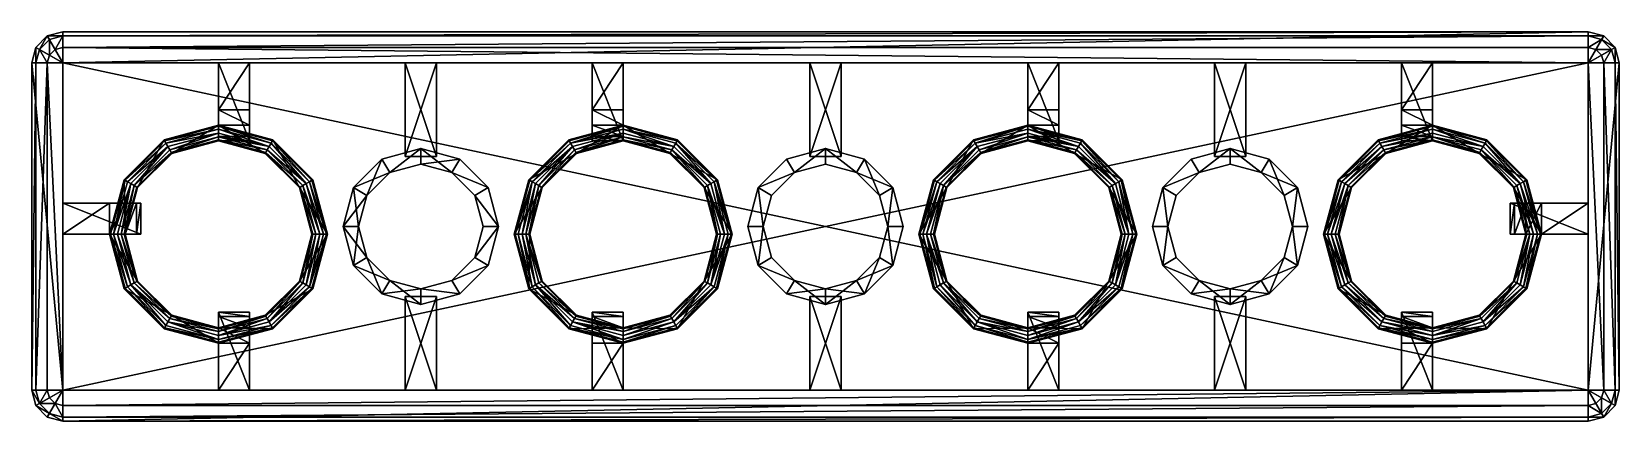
# Model space of a CAD drawing. Header units: metres. Extents: x 0 to 5.1, y 0 to 1.25.
import ezdxf

# ---------------------------------------------------------------- set-up
doc = ezdxf.new("R2010")
doc.units = ezdxf.units.M
doc.layers.add('block05', color=162, linetype='CONTINUOUS')

msp = doc.modelspace()

# ---------------------------------------------------------------- meshes
at = {"layer": 'block05'}
mesh = msp.add_polyface(dxfattribs=at)
corners = [(0.1, 0.6, 1.4), (0.1, 0.7), (0.1, 0.7, 1.4), (0.35, 0.6, 1.4), (0.35, 0.7, 1.4), (0.25, 0.7), (0.1, 0.6), (0.35, 0.7, 0.1), (0.3, 0.7, 0.013397), (0.25, 0.6), (0.3, 0.6, 1.5), (0.296891, 0.775, 1.5), (0.25, 0.6, 1.5), (0.25, 0.6, 1.725), (0.296891, 0.775, 1.725), (0.318542, 0.7625, 1.75), (0.2625, 0.6, 1.746651), (0.307716, 0.76875, 1.746651), (0.275, 0.6, 1.75), (0.2875, 0.6, 1.746651), (0.329367, 0.75625, 1.746651), (0.296651, 0.6, 1.7375), (0.253349, 0.6, 1.7375), (0.299792, 0.773325, 1.7375), (0.3, 0.6, 1.725), (0.337292, 0.751675, 1.7375), (0, 0.1, 1.4), (0, 1.15), (0, 1.15, 1.4), (0.1, 0.1), (0.1, 1.15), (0.1, 1.25), (0.05, 1.236603), (0.013397, 1.2), (0.1, 1.15, 1.4), (0.013397, 0.1, 1.45), (0.013397, 1.15, 1.45), (0.05, 1.15, 1.486603), (0.1, 1.15, 1.5), (0.1, 0.1, 1.5), (0.1, 1.25, 1.4), (0.05, 1.236603, 1.4), (0.013397, 1.2, 1.4), (0.025, 1.193301, 1.45), (0.075, 1.193301, 1.486603), (0.056699, 1.225, 1.45), (0.1, 1.236603, 1.45), (0.1, 1.2, 1.486603), (0.056699, 1.175, 1.486603)]
mesh.append_faces([[corners[k] for k in face] for face in [(0, 1, 2), (3, 2, 4), (5, 1, 6), (7, 4, 2), (7, 2, 1), (7, 1, 5), (7, 5, 8), (8, 5, 9), (10, 11, 12), (11, 13, 12), (13, 11, 14), (15, 16, 17), (16, 15, 18), (15, 19, 18), (19, 20, 21), (14, 22, 13), (17, 16, 23), (16, 22, 23), (22, 14, 23), (24, 21, 25), (26, 27, 28), (27, 29, 30), (30, 31, 32), (30, 32, 33), (27, 30, 33), (29, 34, 30), (35, 36, 37), (37, 38, 39), (36, 26, 28), (32, 40, 41), (32, 41, 42), (33, 42, 28), (33, 28, 27), (32, 42, 33), (40, 32, 31), (36, 43, 37), (44, 45, 46), (44, 46, 47), (43, 41, 45), (46, 45, 41), (37, 43, 48), (43, 45, 48), (45, 44, 48), (44, 38, 48), (37, 48, 38), (43, 36, 42), (42, 36, 28), (41, 43, 42), (46, 41, 40), (44, 47, 38)]])
mesh = msp.add_polyface(dxfattribs=at)
corners = [(1.3, 1.15, 1.4), (1.3, 1.15), (1.3, 0.85), (1.3, 0.85, 1.4), (1.2, 1.15, 1.4), (1.2, 0.85), (1.2, 0.85, 1.4), (1.8, 1.15, 1.4), (1.8, 1.15), (1.9, 1.15), (1.8, 1), (1.9, 0.9, 1.4), (1.8, 0.9, 1.4), (1.8, 0.9, 0.1), (1.8, 0.95, 0.013397), (1.8, 0.913397, 0.05), (1.9, 0.913397, 0.05), (1.9, 0.95, 0.013397), (1.9, 0.9, 0.1), (1.75, 0.859808, 1.5), (1.9, 0.95, 1.5), (1.725, 0.903109, 1.5), (1.596891, 0.775, 1.5), (1.75, 0.859808, 1.725), (1.9, 0.9, 1.725), (1.629367, 0.75625, 1.746651), (1.7375, 0.881458, 1.75), (1.74375, 0.870633, 1.746651), (1.607716, 0.76875, 1.746651), (1.73125, 0.892284, 1.746651), (1.9, 0.925, 1.75), (1.9, 0.9375, 1.746651), (1.9, 0.95, 1.725), (1.726675, 0.900208, 1.7375), (1.725, 0.903109, 1.725), (1.637292, 0.751675, 1.7375), (1.748325, 0.862708, 1.7375), (1.9, 0.9125, 1.746651), (1.599792, 0.773325, 1.7375), (1.9, 0.946651, 1.7375), (1.35, 0.798205), (1.375, 0.841506), (1.25, 0.875), (1.25, 0.825), (1.375, 0.841506, 1.4), (1.25, 0.825, 1.4), (1.25, 0.875, 1.4), (0.1, 1.15), (5, 1.25), (0.1, 1.25), (0.1, 1.15, 1.4), (5, 1.15, 1.4), (0.1, 1.25, 1.4), (0.1, 1.236603, 1.45), (5, 1.236603, 1.45), (0.1, 1.2, 1.486603), (5, 1.15, 1.5), (0.1, 1.15, 1.5), (5, 1.25, 1.4)]
mesh.append_faces([[corners[k] for k in face] for face in [(0, 1, 2), (0, 2, 3), (4, 1, 0), (3, 2, 5), (1, 5, 2), (3, 6, 4), (3, 4, 0), (7, 8, 9), (9, 8, 10), (11, 12, 7), (13, 12, 11), (10, 13, 14), (7, 12, 13), (14, 13, 15), (7, 13, 8), (13, 10, 8), (15, 16, 14), (14, 17, 10), (18, 15, 13), (19, 20, 21), (19, 21, 22), (19, 23, 24), (25, 26, 27), (26, 28, 29), (27, 26, 30), (26, 29, 30), (29, 31, 30), (32, 33, 34), (23, 35, 36), (35, 27, 36), (27, 37, 36), (23, 36, 24), (34, 33, 38), (33, 29, 38), (31, 29, 39), (29, 33, 39), (33, 32, 39), (21, 34, 22), (34, 21, 32), (32, 21, 20), (40, 41, 42), (40, 42, 43), (44, 45, 46), (46, 42, 44), (44, 42, 41), (47, 48, 49), (47, 50, 51), (48, 52, 49), (53, 54, 55), (55, 56, 57), (58, 53, 52)]])
mesh = msp.add_polyface(dxfattribs=at)
corners = [(3.3, 0.9, 0.1), (3.3, 0.9, 1.4), (3.3, 1.15, 1.4), (3.3, 1.15), (3.3, 1), (3.3, 0.95, 0.013397), (3.3, 0.913397, 0.05), (3.2, 1.15, 1.4), (3.2, 1), (3.2, 0.9, 0.1), (3.2, 0.95, 0.013397), (3.2, 0.913397, 0.05), (3.35, 0.859808, 1.5), (3.503109, 0.775, 1.5), (3.375, 0.903109, 1.5), (3.2, 0.95, 1.5), (3.459808, 0.75, 1.5), (3.375, 0.903109, 1.725), (3.2, 0.95, 1.725), (3.503109, 0.775, 1.725), (3.351675, 0.862708, 1.7375), (3.35625, 0.870633, 1.746651), (3.470633, 0.75625, 1.746651), (3.36875, 0.892284, 1.746651), (3.492284, 0.76875, 1.746651), (3.481458, 0.7625, 1.75), (3.373325, 0.900208, 1.7375), (3.2, 0.9375, 1.746651), (3.2, 0.946651, 1.7375), (3.3625, 0.881458, 1.75), (3.2, 0.9125, 1.746651), (3.2, 0.925, 1.75), (3.2, 0.9, 1.725), (3.35, 0.859808, 1.725), (3.500208, 0.773325, 1.7375), (3.462708, 0.751675, 1.7375), (3.459808, 0.75, 1.725), (3.2, 0.903349, 1.7375), (3.2, 0.9, 1.5), (5, 1.15), (5, 1.25), (0.1, 1.15), (5, 1.15, 1.4), (5, 0.1, 1.5), (0.1, 1.15, 1.5), (5, 1.15, 1.5), (5, 1.25, 1.4), (0.1, 1.25, 1.4), (0.1, 1.2, 1.486603), (5, 1.236603, 1.45), (5, 1.2, 1.486603), (0.1, 1.236603, 1.45)]
mesh.append_faces([[corners[k] for k in face] for face in [(0, 1, 2), (0, 2, 3), (0, 3, 4), (0, 4, 5), (0, 5, 6), (7, 3, 2), (3, 8, 4), (1, 7, 2), (9, 1, 0), (10, 6, 5), (5, 4, 8), (6, 11, 0), (12, 13, 14), (12, 14, 15), (16, 13, 12), (13, 17, 14), (14, 17, 18), (14, 18, 15), (17, 13, 19), (20, 21, 22), (23, 24, 25), (22, 21, 25), (24, 23, 26), (23, 27, 26), (27, 28, 26), (27, 23, 29), (23, 25, 29), (25, 21, 29), (21, 30, 29), (29, 30, 31), (32, 20, 33), (17, 26, 18), (26, 28, 18), (24, 26, 34), (26, 17, 34), (34, 17, 19), (33, 20, 35), (20, 22, 35), (33, 35, 36), (21, 20, 37), (38, 33, 12), (12, 33, 36), (12, 36, 16), (39, 40, 41), (41, 42, 39), (43, 44, 45), (40, 46, 47), (48, 49, 50), (48, 50, 45), (49, 51, 46)]])
mesh = msp.add_polyface(dxfattribs=at)
corners = [(4.5, 0.9, 0.1), (4.5, 1.15), (4.5, 1), (4.5, 0.95, 0.013397), (4.5, 0.913397, 0.05), (4.65, 0.859808, 1.5), (4.803109, 0.775, 1.5), (4.675, 0.903109, 1.5), (4.5, 0.95, 1.5), (4.5, 0.9, 1.5), (4.65, 0.859808, 1.725), (4.5, 0.9, 1.725), (4.5, 0.9375, 1.746651), (4.6625, 0.881458, 1.75), (4.5, 0.925, 1.75), (4.5, 0.9125, 1.746651), (4.66875, 0.892284, 1.746651), (4.781458, 0.7625, 1.75), (4.792284, 0.76875, 1.746651), (4.673326, 0.900208, 1.7375), (4.65625, 0.870633, 1.746651), (4.803109, 0.775, 1.725), (4.675, 0.903109, 1.725), (4.5, 0.903349, 1.7375), (4.651675, 0.862708, 1.7375), (4.5, 0.946651, 1.7375), (4.5, 0.95, 1.725), (5.086603, 1.2), (5, 1.15), (5.1, 1.15), (5.05, 1.236603), (5, 1.25), (5.086603, 1.2, 1.4), (5.05, 1.236603, 1.4), (5, 1.25, 1.4), (5.1, 1.15, 1.4), (5, 1.236603, 1.45), (5.043301, 1.225, 1.45), (5, 1.2, 1.486603), (5.05, 1.15, 1.486603), (5.043301, 1.175, 1.486603), (5.075, 1.193301, 1.45), (5.086603, 1.15, 1.45), (5, 1.15, 1.5), (5.025, 1.193301, 1.486603)]
mesh.append_faces([[corners[k] for k in face] for face in [(0, 1, 2), (0, 2, 3), (0, 3, 4), (5, 6, 7), (5, 7, 8), (5, 8, 9), (9, 10, 5), (10, 9, 11), (12, 13, 14), (14, 13, 15), (13, 12, 16), (13, 16, 17), (18, 16, 19), (15, 13, 20), (13, 17, 20), (21, 19, 22), (11, 23, 24), (23, 15, 24), (15, 20, 24), (11, 24, 10), (22, 19, 25), (19, 16, 25), (16, 12, 25), (22, 25, 26), (6, 22, 7), (7, 22, 26), (7, 26, 8), (27, 28, 29), (28, 27, 30), (28, 30, 31), (27, 32, 30), (30, 32, 33), (33, 34, 31), (30, 33, 31), (32, 27, 35), (35, 27, 29), (36, 37, 38), (39, 40, 41), (41, 32, 42), (40, 39, 43), (32, 41, 37), (38, 37, 44), (37, 41, 44), (41, 40, 44), (40, 43, 44), (39, 41, 42), (38, 44, 43), (37, 36, 33), (33, 36, 34), (32, 37, 33), (42, 32, 35)]])
mesh = msp.add_polyface(dxfattribs=at)
corners = [(0.35, 0.6, 0.1), (0.35, 0.6, 1.4), (0.35, 0.7, 1.4), (0.1, 0.6, 1.4), (0.1, 0.6), (0.1, 0.7), (0.3, 0.6, 0.013397), (0.25, 0.6), (0.336603, 0.6, 0.05), (0.1, 0.7, 1.4), (0.25, 0.7), (0.336603, 0.7, 0.05), (0.3, 0.7, 0.013397), (0.35, 0.7, 0.1), (0.340192, 0.45, 1.5), (0.296891, 0.425, 1.5), (0.45, 0.340192, 1.5), (0.25, 0.6, 1.5), (0.3, 0.6, 1.5), (0.25, 0.6, 1.725), (0.296891, 0.425, 1.725), (0.425, 0.296891, 1.5), (0.2875, 0.6, 1.746651), (0.296651, 0.6, 1.7375), (0.337292, 0.448325, 1.7375), (0.2625, 0.6, 1.746651), (0.307716, 0.43125, 1.746651), (0.253349, 0.6, 1.7375), (0.275, 0.6, 1.75), (0.329367, 0.44375, 1.746651), (0.43125, 0.307716, 1.746651), (0.318542, 0.4375, 1.75), (0.44375, 0.329367, 1.746651), (0.4375, 0.318542, 1.75), (0.3, 0.6, 1.725), (0.448325, 0.337292, 1.7375), (0.45, 0.340192, 1.725), (0.299792, 0.426675, 1.7375), (0.426675, 0.299792, 1.7375), (0.340192, 0.45, 1.725), (0, 0.1, 1.4), (0, 0.1), (0, 1.15), (0.1, 0.1), (0.1, 0.1, 1.4), (0.1, 1.15, 1.4), (0.013397, 1.15, 1.45), (0.013397, 0.1, 1.45), (0.05, 1.15, 1.486603), (0.1, 0.1, 1.5), (0.05, 0.1, 1.486603)]
mesh.append_faces([[corners[k] for k in face] for face in [(0, 1, 2), (3, 4, 5), (6, 7, 0), (3, 1, 0), (6, 0, 8), (3, 0, 4), (0, 7, 4), (1, 3, 9), (10, 4, 7), (8, 11, 6), (6, 12, 7), (13, 8, 0), (14, 15, 16), (15, 14, 17), (18, 17, 14), (17, 19, 20), (20, 21, 15), (17, 20, 15), (22, 23, 24), (25, 26, 27), (28, 22, 29), (22, 24, 29), (30, 26, 31), (26, 25, 31), (25, 28, 31), (28, 29, 31), (29, 32, 31), (30, 31, 33), (31, 32, 33), (24, 23, 34), (32, 29, 35), (29, 24, 35), (24, 36, 35), (19, 27, 37), (27, 26, 37), (26, 38, 37), (38, 20, 37), (19, 37, 20), (24, 34, 39), (36, 24, 39), (16, 36, 39), (14, 34, 18), (34, 14, 39), (16, 39, 14), (40, 41, 42), (42, 41, 43), (43, 44, 45), (40, 46, 47), (48, 49, 50), (47, 48, 50)]])
mesh = msp.add_polyface(dxfattribs=at)
corners = [(1.75, 0.340192, 1.5), (1.725, 0.296891, 1.5), (1.9, 0.3, 1.5), (1.9, 0.25, 1.5), (1.596891, 0.425, 1.5), (1.640192, 0.45, 1.5), (1.75, 0.340192, 1.725), (1.640192, 0.45, 1.725), (1.73125, 0.307716, 1.746651), (1.9, 0.2625, 1.746651), (1.726675, 0.299792, 1.7375), (1.74375, 0.329367, 1.746651), (1.9, 0.2875, 1.746651), (1.7375, 0.318542, 1.75), (1.607716, 0.43125, 1.746651), (1.629367, 0.44375, 1.746651), (1.748325, 0.337292, 1.7375), (1.618542, 0.4375, 1.75), (1.637292, 0.448325, 1.7375), (1.596891, 0.425, 1.725), (1.725, 0.296891, 1.725), (1.9, 0.296651, 1.7375), (1.9, 0.253349, 1.7375), (1.9, 0.25, 1.725), (1.599792, 0.426675, 1.7375), (1.9, 0.35, 0.1), (1.8, 0.35, 1.4), (1.8, 0.35, 0.1), (1.9, 0.1, 1.4), (1.8, 0.1), (1.8, 0.1, 1.4), (1.9, 0.25), (1.8, 0.25), (1.8, 0.3, 0.013397), (1.8, 0.336603, 0.05), (1.9, 0.3, 0.013397), (1.9, 0.336603, 0.05), (5, 0, 1.4), (0.1, 0), (0.1, 0, 1.4), (0.1, 0.1), (5, 0.1), (0.1, 0.1, 1.4), (5, 0.1, 1.5), (0.1, 0.1, 1.5), (0.1, 1.15, 1.5), (5, 0.05, 1.486603), (0.1, 0.013397, 1.45), (0.1, 0.05, 1.486603), (5, 0.013397, 1.45)]
mesh.append_faces([[corners[k] for k in face] for face in [(0, 1, 2), (2, 1, 3), (1, 0, 4), (4, 0, 5), (2, 6, 0), (0, 6, 7), (0, 7, 5), (8, 9, 10), (11, 12, 13), (9, 8, 13), (8, 10, 14), (11, 15, 16), (15, 11, 17), (11, 13, 17), (13, 8, 17), (8, 14, 17), (16, 15, 18), (6, 16, 7), (16, 18, 7), (19, 10, 20), (11, 16, 21), (16, 6, 21), (20, 10, 22), (10, 9, 22), (20, 22, 23), (14, 10, 24), (10, 19, 24), (1, 4, 19), (1, 19, 20), (3, 20, 23), (1, 20, 3), (25, 26, 27), (28, 29, 30), (28, 30, 26), (29, 31, 32), (27, 26, 30), (27, 30, 29), (27, 29, 32), (27, 32, 33), (27, 33, 34), (35, 34, 33), (33, 32, 31), (34, 36, 27), (37, 38, 39), (40, 38, 41), (41, 42, 40), (43, 44, 45), (46, 47, 48), (48, 44, 43), (47, 49, 39)]])
mesh = msp.add_polyface(dxfattribs=at)
corners = [(1.640192, 0.75, 1.5), (1.55, 0.6, 1.5), (1.6, 0.6, 1.5), (1.596891, 0.775, 1.5), (1.75, 0.859808, 1.5), (1.6, 0.6, 1.725), (1.640192, 0.75, 1.725), (1.75, 0.859808, 1.725), (1.607716, 0.76875, 1.746651), (1.5625, 0.6, 1.746651), (1.553349, 0.6, 1.7375), (1.575, 0.6, 1.75), (1.7375, 0.881458, 1.75), (1.618542, 0.7625, 1.75), (1.5875, 0.6, 1.746651), (1.629367, 0.75625, 1.746651), (1.637292, 0.751675, 1.7375), (1.74375, 0.870633, 1.746651), (1.596891, 0.775, 1.725), (1.55, 0.6, 1.725), (1.596651, 0.6, 1.7375), (1.73125, 0.892284, 1.746651), (1.599792, 0.773325, 1.7375), (1.725, 0.903109, 1.725), (1.423205, 0.725), (1.45, 0.625), (1.5, 0.625), (1.466506, 0.75), (1.35, 0.798205), (1.375, 0.841506), (1.45, 0.625, 1.4), (1.5, 0.625, 1.4), (1.423205, 0.525, 1.4), (1.25, 0.825, 1.4), (1.375, 0.841506, 1.4), (1.35, 0.798205, 1.4), (1.466506, 0.75, 1.4), (1.423205, 0.725, 1.4), (1.25, 0.825), (5, 1.15, 1.4), (0.1, 1.15, 1.4), (0.1, 0.1, 1.4)]
mesh.append_faces([[corners[k] for k in face] for face in [(0, 1, 2), (1, 0, 3), (4, 3, 0), (2, 5, 6), (0, 7, 4), (7, 0, 6), (2, 6, 0), (8, 9, 10), (9, 8, 11), (8, 12, 13), (14, 11, 13), (11, 8, 13), (14, 13, 15), (13, 12, 15), (16, 15, 17), (16, 7, 6), (18, 10, 19), (16, 6, 5), (14, 15, 20), (15, 16, 20), (16, 5, 20), (21, 8, 22), (8, 10, 22), (10, 18, 22), (23, 22, 18), (3, 23, 18), (3, 18, 19), (3, 19, 1), (24, 25, 26), (24, 26, 27), (28, 27, 29), (24, 27, 28), (30, 31, 32), (33, 34, 35), (35, 34, 36), (35, 36, 37), (36, 31, 37), (31, 30, 37), (36, 27, 31), (31, 27, 26), (27, 36, 29), (34, 29, 36), (32, 25, 30), (30, 25, 24), (37, 28, 35), (35, 28, 38), (35, 38, 33), (28, 37, 24), (30, 24, 37), (39, 40, 41)]])
mesh = msp.add_polyface(dxfattribs=at)
corners = [(3.8, 0.4, 1.4), (3.8, 0.4), (3.9, 0.4), (3.9, 0.4, 1.4), (3.65, 0.625), (3.6, 0.625), (3.633494, 0.5), (3.75, 0.451795), (3.725, 0.408494), (3.85, 0.425), (3.85, 0.375), (3.676795, 0.525), (3.75, 0.451795, 1.4), (3.85, 0.375, 1.4), (3.725, 0.408494, 1.4), (3.633494, 0.5, 1.4), (3.65, 0.625, 1.4), (3.6, 0.625, 1.4), (3.676795, 0.525, 1.4), (3.85, 0.425, 1.4), (3.459808, 0.75, 1.5), (3.5, 0.6, 1.5), (3.55, 0.6, 1.5), (3.375, 0.296891, 1.5), (3.503109, 0.425, 1.5), (3.459808, 0.45, 1.5), (3.503109, 0.425, 1.725), (3.55, 0.6, 1.725), (3.492284, 0.43125, 1.746651), (3.3625, 0.318542, 1.75), (3.481458, 0.4375, 1.75), (3.470633, 0.44375, 1.746651), (3.5125, 0.6, 1.746651), (3.525, 0.6, 1.75), (3.546651, 0.6, 1.7375), (3.500208, 0.426675, 1.7375), (3.5375, 0.6, 1.746651), (3.503349, 0.6, 1.7375), (3.5, 0.6, 1.725), (3.462708, 0.448325, 1.7375), (3.35625, 0.329367, 1.746651), (3.351675, 0.337292, 1.7375), (3.459808, 0.45, 1.725), (3.35, 0.340192, 1.725), (5, 1.15, 1.4), (0.1, 0.1, 1.4), (5, 0.1, 1.4)]
mesh.append_faces([[corners[k] for k in face] for face in [(0, 1, 2), (0, 2, 3), (4, 5, 6), (7, 8, 9), (9, 8, 10), (8, 7, 6), (6, 7, 11), (4, 6, 11), (12, 13, 14), (12, 14, 15), (16, 15, 17), (15, 16, 18), (12, 15, 18), (19, 13, 12), (14, 8, 15), (15, 8, 6), (5, 17, 6), (15, 6, 17), (8, 14, 10), (16, 4, 11), (18, 7, 12), (12, 7, 9), (12, 9, 19), (7, 18, 11), (16, 11, 18), (20, 21, 22), (23, 24, 25), (24, 22, 25), (22, 21, 25), (26, 27, 22), (26, 22, 24), (28, 29, 30), (29, 31, 30), (30, 31, 32), (30, 32, 33), (34, 35, 36), (35, 28, 36), (28, 30, 36), (30, 33, 36), (32, 31, 37), (35, 34, 27), (26, 35, 27), (38, 37, 39), (37, 31, 39), (31, 40, 39), (41, 42, 39), (38, 39, 42), (21, 38, 42), (43, 25, 42), (21, 42, 25), (44, 45, 46)]])
mesh = msp.add_polyface(dxfattribs=at)
corners = [(0.6, 1), (0.6, 0.9, 0.1), (0.6, 0.95, 0.013397), (0.6, 1.15, 1.4), (0.6, 0.9, 1.4), (0.6, 0.913397, 0.05), (0.6, 1.15), (0.35, 0.6, 0.1), (0.35, 0.7, 1.4), (0.35, 0.7, 0.1), (0.3, 0.7, 0.013397), (0.336603, 0.7, 0.05), (0.3, 0.6, 0.013397), (0.336603, 0.6, 0.05), (0.6, 0.9, 1.5), (0.6, 0.95, 1.5), (0.45, 0.859808, 1.5), (0.425, 0.903109, 1.5), (0.340192, 0.75, 1.5), (0.296891, 0.775, 1.5), (0.3, 0.6, 1.5), (0.425, 0.903109, 1.725), (0.296891, 0.775, 1.725), (0.6, 0.95, 1.725), (0.6, 0.9125, 1.746651), (0.6, 0.903349, 1.7375), (0.448325, 0.862708, 1.7375), (0.6, 0.925, 1.75), (0.43125, 0.892284, 1.746651), (0.6, 0.9375, 1.746651), (0.426675, 0.900208, 1.7375), (0.318542, 0.7625, 1.75), (0.329367, 0.75625, 1.746651), (0.2875, 0.6, 1.746651), (0.44375, 0.870633, 1.746651), (0.4375, 0.881458, 1.75), (0.307716, 0.76875, 1.746651), (0.45, 0.859808, 1.725), (0.6, 0.9, 1.725), (0.299792, 0.773325, 1.7375), (0.6, 0.946651, 1.7375), (0.296651, 0.6, 1.7375), (0.337292, 0.751675, 1.7375), (0.340192, 0.75, 1.725), (0.3, 0.6, 1.725)]
mesh.append_faces([[corners[k] for k in face] for face in [(0, 1, 2), (3, 4, 1), (2, 1, 5), (3, 1, 6), (1, 0, 6), (7, 8, 9), (9, 10, 11), (12, 11, 10), (11, 13, 9), (14, 15, 16), (16, 15, 17), (18, 19, 20), (19, 18, 17), (16, 17, 18), (15, 21, 17), (17, 21, 22), (17, 22, 19), (21, 15, 23), (24, 25, 26), (27, 28, 29), (28, 30, 29), (31, 32, 33), (27, 24, 34), (24, 26, 34), (26, 32, 34), (28, 27, 35), (27, 34, 35), (34, 32, 35), (32, 31, 35), (28, 35, 36), (35, 31, 36), (37, 26, 38), (26, 25, 38), (23, 30, 21), (21, 30, 39), (30, 28, 39), (28, 36, 39), (21, 39, 22), (29, 30, 40), (30, 23, 40), (41, 32, 42), (32, 26, 42), (26, 37, 42), (42, 37, 43), (44, 42, 43), (20, 44, 43), (18, 37, 16), (16, 37, 38), (16, 38, 14), (37, 18, 43), (20, 43, 18)]])
mesh = msp.add_polyface(dxfattribs=at)
corners = [(0.7, 0.9, 0.1), (0.7, 0.9, 1.4), (0.7, 1.15, 1.4), (0.7, 1.15), (0.7, 1), (0.7, 0.95, 0.013397), (0.7, 0.913397, 0.05), (0.6, 1.15, 1.4), (0.6, 1.15), (0.6, 1), (0.6, 0.9, 1.4), (0.6, 0.9, 0.1), (0.6, 0.913397, 0.05), (0.6, 0.95, 0.013397), (0.6, 0.95, 1.5), (0.6, 0.9, 1.5), (0.75, 0.859808, 1.5), (0.775, 0.903109, 1.5), (0.859808, 0.75, 1.5), (0.903109, 0.775, 1.5), (0.775, 0.903109, 1.725), (0.6, 0.95, 1.725), (0.75625, 0.870633, 1.746651), (0.6, 0.903349, 1.7375), (0.6, 0.9125, 1.746651), (0.76875, 0.892284, 1.746651), (0.881458, 0.7625, 1.75), (0.7625, 0.881458, 1.75), (0.6, 0.925, 1.75), (0.6, 0.9375, 1.746651), (0.75, 0.859808, 1.725), (0.862708, 0.751675, 1.7375), (0.859808, 0.75, 1.725), (0.773325, 0.900208, 1.7375), (0.892284, 0.76875, 1.746651), (0.900208, 0.773325, 1.7375), (0.870633, 0.75625, 1.746651), (0.6, 0.946651, 1.7375), (0.6, 0.9, 1.725), (0.751675, 0.862708, 1.7375)]
mesh.append_faces([[corners[k] for k in face] for face in [(0, 1, 2), (0, 2, 3), (0, 3, 4), (0, 4, 5), (0, 5, 6), (7, 8, 3), (7, 3, 2), (3, 8, 9), (3, 9, 4), (1, 10, 7), (1, 7, 2), (11, 10, 1), (11, 1, 0), (12, 6, 13), (13, 6, 5), (5, 4, 9), (13, 5, 9), (6, 12, 0), (0, 12, 11), (14, 15, 16), (14, 16, 17), (18, 17, 16), (19, 20, 17), (17, 20, 21), (17, 21, 14), (22, 23, 24), (25, 26, 27), (26, 22, 27), (22, 24, 27), (24, 28, 27), (25, 27, 29), (27, 28, 29), (30, 31, 32), (25, 33, 34), (35, 33, 20), (22, 26, 36), (20, 33, 37), (33, 25, 37), (25, 29, 37), (20, 37, 21), (38, 23, 39), (23, 22, 39), (22, 36, 39), (36, 31, 39), (31, 30, 39), (38, 39, 30), (15, 30, 16), (16, 30, 32), (16, 32, 18), (30, 15, 38)]])
mesh = msp.add_polyface(dxfattribs=at)
corners = [(1.2, 1.15, 1.4), (1.2, 1.15), (1.3, 1.15), (1.2, 0.85, 1.4), (1.2, 0.85), (1.3, 0.85, 1.4), (1.15, 0.798205), (1.125, 0.841506), (1.076795, 0.725), (1.033494, 0.75), (1, 0.625), (1.05, 0.625), (1.25, 0.875), (1.25, 0.825), (1.15, 0.798205, 1.4), (1.076795, 0.725, 1.4), (1.033494, 0.75, 1.4), (1.125, 0.841506, 1.4), (1.25, 0.875, 1.4), (1.25, 0.825, 1.4), (1.05, 0.625, 1.4), (1, 0.625, 1.4), (0.859808, 0.75, 1.5), (0.95, 0.6, 1.5), (0.903109, 0.775, 1.5), (0.775, 0.903109, 1.5), (0.95, 0.6, 1.725), (0.903109, 0.775, 1.725), (0.775, 0.903109, 1.725), (0.900208, 0.773325, 1.7375), (0.946651, 0.6, 1.7375), (0.881458, 0.7625, 1.75), (0.76875, 0.892284, 1.746651), (0.892284, 0.76875, 1.746651), (0.773325, 0.900208, 1.7375), (0.9375, 0.6, 1.746651), (0.925, 0.6, 1.75), (0.859808, 0.75, 1.725), (0.862708, 0.751675, 1.7375), (0.903349, 0.6, 1.7375), (0.9125, 0.6, 1.746651), (0.870633, 0.75625, 1.746651), (0.9, 0.6, 1.725), (0.9, 0.6, 1.5)]
mesh.append_faces([[corners[k] for k in face] for face in [(0, 1, 2), (3, 4, 1), (3, 1, 0), (5, 4, 3), (2, 1, 4), (6, 7, 8), (8, 7, 9), (8, 9, 10), (8, 10, 11), (7, 6, 12), (12, 6, 13), (14, 15, 16), (14, 16, 17), (14, 17, 18), (14, 18, 19), (16, 15, 20), (16, 20, 21), (16, 9, 17), (17, 9, 7), (12, 18, 7), (17, 7, 18), (9, 16, 10), (21, 10, 16), (19, 6, 14), (14, 6, 8), (15, 11, 20), (11, 15, 8), (14, 8, 15), (6, 19, 13), (22, 23, 24), (22, 24, 25), (23, 26, 27), (28, 24, 27), (23, 27, 24), (29, 27, 30), (31, 32, 33), (34, 29, 33), (29, 30, 33), (30, 27, 26), (31, 33, 35), (33, 30, 35), (31, 35, 36), (37, 38, 39), (38, 40, 39), (31, 36, 41), (36, 40, 41), (40, 38, 41), (27, 29, 28), (37, 39, 42), (22, 42, 43), (42, 22, 37)]])
mesh = msp.add_polyface(dxfattribs=at)
corners = [(1.9, 0.9, 0.1), (1.9, 0.9, 1.4), (1.9, 1.15, 1.4), (1.9, 1.15), (1.9, 1), (1.9, 0.95, 0.013397), (1.9, 0.913397, 0.05), (1.8, 1.15, 1.4), (1.8, 1), (1.8, 0.9, 0.1), (1.8, 0.95, 0.013397), (1.8, 0.913397, 0.05), (2.05, 0.859808, 1.5), (2.203109, 0.775, 1.5), (2.075, 0.903109, 1.5), (1.9, 0.95, 1.5), (1.75, 0.859808, 1.5), (1.9, 0.9, 1.5), (2.159808, 0.75, 1.5), (2.05, 0.859808, 1.725), (2.159808, 0.75, 1.725), (1.9, 0.9, 1.725), (1.9, 0.9125, 1.746651), (1.74375, 0.870633, 1.746651), (1.9, 0.925, 1.75), (2.05625, 0.870633, 1.746651), (1.9, 0.903349, 1.7375), (2.051675, 0.862708, 1.7375), (2.06875, 0.892284, 1.746651), (1.9, 0.9375, 1.746651), (2.073325, 0.900208, 1.7375), (2.0625, 0.881458, 1.75), (2.170633, 0.75625, 1.746651), (2.181458, 0.7625, 1.75), (2.192284, 0.76875, 1.746651), (2.203109, 0.775, 1.725), (2.075, 0.903109, 1.725), (2.162708, 0.751675, 1.7375), (1.748325, 0.862708, 1.7375), (1.9, 0.946651, 1.7375), (1.9, 0.95, 1.725), (2.200208, 0.773325, 1.7375)]
mesh.append_faces([[corners[k] for k in face] for face in [(0, 1, 2), (0, 2, 3), (0, 3, 4), (0, 4, 5), (0, 5, 6), (7, 3, 2), (3, 8, 4), (1, 7, 2), (9, 1, 0), (10, 6, 5), (5, 4, 8), (6, 11, 0), (12, 13, 14), (12, 14, 15), (15, 16, 17), (12, 15, 17), (18, 13, 12), (17, 19, 12), (12, 19, 20), (12, 20, 18), (19, 17, 21), (16, 21, 17), (22, 23, 24), (22, 25, 26), (25, 27, 26), (28, 29, 30), (25, 22, 31), (22, 24, 31), (24, 29, 31), (29, 28, 31), (32, 25, 33), (25, 31, 33), (31, 28, 33), (28, 34, 33), (21, 26, 19), (26, 27, 19), (35, 30, 36), (27, 25, 37), (25, 32, 37), (22, 26, 38), (26, 21, 38), (19, 27, 20), (27, 37, 20), (36, 30, 39), (30, 29, 39), (36, 39, 40), (28, 30, 41), (13, 36, 14), (14, 36, 40), (14, 40, 15)]])
mesh = msp.add_polyface(dxfattribs=at)
corners = [(2.5, 1.15, 1.4), (2.5, 1.15), (2.6, 1.15), (2.5, 0.85, 1.4), (2.5, 0.85), (2.6, 0.85, 1.4), (2.45, 0.798205), (2.55, 0.875), (2.425, 0.841506), (2.333494, 0.75), (2.35, 0.625), (2.3, 0.625), (2.376795, 0.725), (2.55, 0.825), (2.35, 0.625, 1.4), (2.3, 0.625, 1.4), (2.333494, 0.75, 1.4), (2.45, 0.798205, 1.4), (2.425, 0.841506, 1.4), (2.55, 0.875, 1.4), (2.55, 0.825, 1.4), (2.376795, 0.725, 1.4), (2.159808, 0.75, 1.5), (2.2, 0.6, 1.5), (2.25, 0.6, 1.5), (2.203109, 0.775, 1.5), (2.2, 0.6, 1.725), (2.159808, 0.75, 1.725), (2.203349, 0.6, 1.7375), (2.170633, 0.75625, 1.746651), (2.2125, 0.6, 1.746651), (2.162708, 0.751675, 1.7375), (2.2375, 0.6, 1.746651), (2.192284, 0.76875, 1.746651), (2.246651, 0.6, 1.7375), (2.225, 0.6, 1.75), (2.181458, 0.7625, 1.75), (2.25, 0.6, 1.725), (2.200208, 0.773325, 1.7375), (2.06875, 0.892284, 1.746651), (2.073325, 0.900208, 1.7375), (2.203109, 0.775, 1.725), (2.075, 0.903109, 1.725)]
mesh.append_faces([[corners[k] for k in face] for face in [(0, 1, 2), (3, 4, 1), (3, 1, 0), (5, 4, 3), (2, 1, 4), (5, 3, 0), (6, 7, 8), (6, 8, 9), (10, 9, 11), (9, 10, 12), (6, 9, 12), (7, 6, 13), (14, 15, 16), (17, 16, 18), (17, 18, 19), (17, 19, 20), (16, 17, 21), (14, 16, 21), (16, 9, 18), (18, 9, 8), (7, 19, 8), (18, 8, 19), (9, 16, 11), (15, 11, 16), (20, 6, 17), (17, 6, 12), (21, 10, 14), (10, 21, 12), (17, 12, 21), (6, 20, 13), (22, 23, 24), (22, 24, 25), (22, 26, 23), (26, 22, 27), (28, 29, 30), (29, 28, 31), (32, 33, 34), (30, 29, 35), (29, 36, 35), (36, 33, 35), (33, 32, 35), (31, 28, 27), (28, 26, 27), (37, 34, 38), (34, 33, 38), (33, 39, 38), (40, 41, 38), (37, 38, 41), (24, 37, 41), (42, 25, 41), (24, 41, 25)]])
mesh = msp.add_polyface(dxfattribs=at)
corners = [(2.6, 1.15, 1.4), (2.6, 1.15), (2.6, 0.85), (2.6, 0.85, 1.4), (2.5, 1.15, 1.4), (2.5, 0.85), (2.65, 0.798205), (2.766506, 0.75), (2.675, 0.841506), (2.55, 0.875), (2.75, 0.625), (2.8, 0.625), (2.55, 0.825), (2.723205, 0.725), (2.766506, 0.75, 1.4), (2.8, 0.625, 1.4), (2.75, 0.625, 1.4), (2.65, 0.798205, 1.4), (2.675, 0.841506, 1.4), (2.723205, 0.725, 1.4), (2.55, 0.875, 1.4), (2.55, 0.825, 1.4), (2.940192, 0.75, 1.5), (2.896891, 0.775, 1.5), (2.85, 0.6, 1.5), (2.9, 0.6, 1.5), (3.025, 0.903109, 1.725), (2.896891, 0.775, 1.725), (2.85, 0.6, 1.725), (2.907717, 0.76875, 1.746651), (2.853349, 0.6, 1.7375), (2.899792, 0.773325, 1.7375), (2.8875, 0.6, 1.746651), (2.929367, 0.75625, 1.746651), (2.896651, 0.6, 1.7375), (2.918542, 0.7625, 1.75), (2.875, 0.6, 1.75), (2.8625, 0.6, 1.746651), (2.9, 0.6, 1.725), (2.937292, 0.751675, 1.7375), (2.940192, 0.75, 1.725)]
mesh.append_faces([[corners[k] for k in face] for face in [(0, 1, 2), (0, 2, 3), (4, 1, 0), (3, 2, 5), (1, 5, 2), (3, 4, 0), (6, 7, 8), (6, 8, 9), (10, 11, 7), (6, 9, 12), (7, 6, 13), (10, 7, 13), (14, 15, 16), (17, 18, 19), (19, 18, 14), (19, 14, 16), (18, 17, 20), (20, 17, 21), (20, 9, 18), (18, 9, 8), (14, 7, 15), (15, 7, 11), (7, 14, 8), (18, 8, 14), (16, 10, 13), (19, 6, 17), (17, 6, 12), (17, 12, 21), (6, 19, 13), (16, 13, 19), (22, 23, 24), (22, 24, 25), (23, 26, 27), (24, 27, 28), (23, 27, 24), (29, 30, 31), (32, 33, 34), (35, 33, 36), (33, 32, 36), (30, 29, 37), (29, 35, 37), (35, 36, 37), (27, 31, 28), (31, 30, 28), (31, 27, 26), (38, 34, 39), (34, 33, 39), (38, 39, 40), (25, 38, 40), (25, 40, 22)]])
mesh = msp.add_polyface(dxfattribs=at)
corners = [(3.2, 1.15, 1.4), (3.2, 1.15), (3.3, 1.15), (3.2, 1), (3.3, 0.9, 1.4), (3.2, 0.9, 1.4), (3.2, 0.9, 0.1), (3.2, 0.95, 0.013397), (3.2, 0.913397, 0.05), (3.3, 0.913397, 0.05), (3.3, 0.95, 0.013397), (3.3, 0.9, 0.1), (3.05, 0.859808, 1.5), (3.025, 0.903109, 1.5), (2.940192, 0.75, 1.5), (2.896891, 0.775, 1.5), (3.2, 0.95, 1.5), (3.2, 0.9, 1.5), (3.35, 0.859808, 1.5), (3.025, 0.903109, 1.725), (3.2, 0.95, 1.725), (2.929367, 0.75625, 1.746651), (3.04375, 0.870633, 1.746651), (3.048325, 0.862708, 1.7375), (3.2, 0.9125, 1.746651), (3.2, 0.9375, 1.746651), (3.3625, 0.881458, 1.75), (3.2, 0.925, 1.75), (3.0375, 0.881458, 1.75), (3.2, 0.946651, 1.7375), (3.03125, 0.892284, 1.746651), (2.907717, 0.76875, 1.746651), (2.918542, 0.7625, 1.75), (2.899792, 0.773325, 1.7375), (2.940192, 0.75, 1.725), (3.05, 0.859808, 1.725), (3.026675, 0.900208, 1.7375), (3.2, 0.903349, 1.7375), (3.35625, 0.870633, 1.746651), (3.351675, 0.862708, 1.7375), (3.2, 0.9, 1.725), (2.937292, 0.751675, 1.7375), (3.35, 0.859808, 1.725)]
mesh.append_faces([[corners[k] for k in face] for face in [(0, 1, 2), (2, 1, 3), (4, 5, 0), (6, 5, 4), (3, 6, 7), (0, 5, 6), (7, 6, 8), (0, 6, 1), (6, 3, 1), (8, 9, 7), (7, 10, 3), (11, 8, 6), (12, 13, 14), (14, 13, 15), (13, 12, 16), (16, 12, 17), (18, 16, 17), (15, 13, 19), (19, 13, 16), (19, 16, 20), (21, 22, 23), (23, 22, 24), (25, 26, 27), (24, 22, 27), (27, 22, 28), (22, 21, 28), (29, 25, 30), (25, 27, 30), (27, 28, 30), (28, 31, 30), (31, 28, 32), (28, 21, 32), (30, 31, 33), (34, 23, 35), (20, 29, 36), (29, 30, 36), (30, 33, 36), (33, 19, 36), (20, 36, 19), (35, 23, 37), (23, 24, 37), (24, 38, 37), (39, 40, 37), (35, 37, 40), (21, 23, 41), (23, 34, 41), (14, 35, 12), (12, 35, 40), (42, 17, 40), (12, 40, 17), (35, 14, 34)]])
mesh = msp.add_polyface(dxfattribs=at)
corners = [(3.8, 1.15, 1.4), (3.8, 1.15), (3.9, 1.15), (3.9, 1.15, 1.4), (3.8, 0.85, 1.4), (3.8, 0.85), (3.9, 0.85, 1.4), (3.9, 0.85), (3.75, 0.798205), (3.85, 0.875), (3.725, 0.841506), (3.633494, 0.75), (3.65, 0.625), (3.6, 0.625), (3.676795, 0.725), (3.85, 0.825), (3.65, 0.625, 1.4), (3.6, 0.625, 1.4), (3.633494, 0.75, 1.4), (3.75, 0.798205, 1.4), (3.725, 0.841506, 1.4), (3.85, 0.875, 1.4), (3.85, 0.825, 1.4), (3.676795, 0.725, 1.4), (3.459808, 0.75, 1.5), (3.55, 0.6, 1.5), (3.503109, 0.775, 1.5), (3.55, 0.6, 1.725), (3.503109, 0.775, 1.725), (3.492284, 0.76875, 1.746651), (3.525, 0.6, 1.75), (3.481458, 0.7625, 1.75), (3.470633, 0.75625, 1.746651), (3.5375, 0.6, 1.746651), (3.5125, 0.6, 1.746651), (3.459808, 0.75, 1.725), (3.503349, 0.6, 1.7375), (3.5, 0.6, 1.725), (3.546651, 0.6, 1.7375), (3.500208, 0.773325, 1.7375), (3.462708, 0.751675, 1.7375), (3.5, 0.6, 1.5)]
mesh.append_faces([[corners[k] for k in face] for face in [(0, 1, 2), (0, 2, 3), (4, 5, 1), (4, 1, 0), (6, 7, 5), (6, 5, 4), (2, 1, 5), (2, 5, 7), (6, 4, 0), (6, 0, 3), (8, 9, 10), (8, 10, 11), (12, 11, 13), (11, 12, 14), (8, 11, 14), (9, 8, 15), (16, 17, 18), (19, 18, 20), (19, 20, 21), (19, 21, 22), (18, 19, 23), (16, 18, 23), (17, 13, 18), (18, 13, 11), (20, 10, 21), (21, 10, 9), (10, 20, 11), (18, 11, 20), (22, 8, 19), (19, 8, 14), (23, 12, 16), (12, 23, 14), (19, 14, 23), (8, 22, 15), (24, 25, 26), (25, 27, 28), (25, 28, 26), (29, 30, 31), (30, 32, 31), (30, 29, 33), (32, 30, 34), (35, 36, 37), (27, 38, 39), (38, 33, 39), (33, 29, 39), (27, 39, 28), (32, 34, 40), (34, 36, 40), (36, 35, 40), (24, 37, 41), (37, 24, 35)]])
mesh = msp.add_polyface(dxfattribs=at)
corners = [(3.9, 1.15, 1.4), (3.9, 1.15), (3.9, 0.85), (3.9, 0.85, 1.4), (3.95, 0.798205), (4.066506, 0.75), (3.975, 0.841506), (3.85, 0.875), (4.05, 0.625), (4.1, 0.625), (3.85, 0.825), (4.023205, 0.725), (4.066506, 0.75, 1.4), (4.1, 0.625, 1.4), (4.05, 0.625, 1.4), (3.95, 0.798205, 1.4), (3.975, 0.841506, 1.4), (4.023205, 0.725, 1.4), (3.85, 0.875, 1.4), (3.85, 0.825, 1.4), (4.15, 0.6, 1.5), (4.2, 0.6, 1.5), (4.240192, 0.75, 1.5), (4.196891, 0.775, 1.5), (4.35, 0.859808, 1.5), (4.2, 0.6, 1.725), (4.240192, 0.75, 1.725), (4.175, 0.6, 1.75), (4.1625, 0.6, 1.746651), (4.218542, 0.7625, 1.75), (4.196651, 0.6, 1.7375), (4.1875, 0.6, 1.746651), (4.229367, 0.75625, 1.746651), (4.207716, 0.76875, 1.746651), (4.3375, 0.881458, 1.75), (4.34375, 0.870633, 1.746651), (4.33125, 0.892284, 1.746651), (4.199792, 0.773325, 1.7375), (4.326674, 0.900208, 1.7375), (4.196891, 0.775, 1.725), (4.237292, 0.751675, 1.7375), (4.153349, 0.6, 1.7375), (4.15, 0.6, 1.725), (4.325, 0.903109, 1.725)]
mesh.append_faces([[corners[k] for k in face] for face in [(0, 1, 2), (0, 2, 3), (4, 5, 6), (4, 6, 7), (8, 9, 5), (4, 7, 10), (5, 4, 11), (8, 5, 11), (12, 13, 14), (15, 16, 17), (17, 16, 12), (17, 12, 14), (16, 15, 18), (18, 15, 19), (16, 6, 12), (12, 6, 5), (12, 5, 9), (12, 9, 13), (6, 16, 7), (18, 7, 16), (14, 8, 11), (17, 4, 15), (15, 4, 10), (15, 10, 19), (4, 17, 11), (14, 11, 17), (20, 21, 22), (20, 22, 23), (24, 23, 22), (21, 25, 26), (21, 26, 22), (27, 28, 29), (30, 31, 32), (31, 27, 32), (27, 29, 32), (29, 28, 33), (29, 33, 34), (32, 29, 35), (36, 33, 37), (30, 26, 25), (38, 37, 39), (26, 30, 40), (30, 32, 40), (39, 37, 41), (37, 33, 41), (33, 28, 41), (39, 41, 42), (23, 43, 39), (20, 39, 42), (23, 39, 20)]])
mesh = msp.add_polyface(dxfattribs=at)
corners = [(4.5, 0.9, 0.1), (4.5, 0.9, 1.4), (4.5, 1.15, 1.4), (4.5, 1.15), (4.4, 1.15, 1.4), (4.4, 1.15), (4.4, 1), (4.5, 1), (4.4, 0.9, 1.4), (4.4, 0.9, 0.1), (4.4, 0.95, 0.013397), (4.4, 0.913397, 0.05), (4.5, 0.913397, 0.05), (4.5, 0.95, 0.013397), (4.35, 0.859808, 1.5), (4.5, 0.95, 1.5), (4.325, 0.903109, 1.5), (4.196891, 0.775, 1.5), (4.5, 0.9, 1.5), (4.240192, 0.75, 1.5), (4.35, 0.859808, 1.725), (4.5, 0.9, 1.725), (4.240192, 0.75, 1.725), (4.207716, 0.76875, 1.746651), (4.33125, 0.892284, 1.746651), (4.3375, 0.881458, 1.75), (4.218542, 0.7625, 1.75), (4.34375, 0.870633, 1.746651), (4.199792, 0.773325, 1.7375), (4.326674, 0.900208, 1.7375), (4.5, 0.9375, 1.746651), (4.229367, 0.75625, 1.746651), (4.348325, 0.862708, 1.7375), (4.5, 0.903349, 1.7375), (4.5, 0.925, 1.75), (4.5, 0.9125, 1.746651), (4.325, 0.903109, 1.725), (4.196891, 0.775, 1.725), (4.237292, 0.751675, 1.7375), (4.5, 0.95, 1.725), (4.5, 0.946651, 1.7375)]
mesh.append_faces([[corners[k] for k in face] for face in [(0, 1, 2), (0, 2, 3), (4, 5, 3), (4, 3, 2), (3, 5, 6), (3, 6, 7), (1, 8, 4), (1, 4, 2), (9, 8, 1), (9, 1, 0), (6, 9, 10), (4, 8, 9), (10, 9, 11), (4, 9, 5), (9, 6, 5), (11, 12, 10), (10, 12, 13), (13, 7, 6), (10, 13, 6), (12, 11, 0), (0, 11, 9), (14, 15, 16), (14, 16, 17), (15, 14, 18), (19, 20, 14), (14, 20, 21), (14, 21, 18), (20, 19, 22), (23, 24, 25), (26, 25, 27), (24, 28, 29), (24, 29, 30), (31, 27, 32), (27, 33, 32), (25, 24, 34), (24, 30, 34), (33, 27, 35), (27, 25, 35), (25, 34, 35), (20, 32, 21), (32, 33, 21), (36, 29, 37), (31, 32, 38), (32, 20, 38), (22, 38, 20), (29, 36, 39), (30, 29, 40), (29, 39, 40), (17, 16, 36), (36, 16, 15), (36, 15, 39)]])
mesh = msp.add_polyface(dxfattribs=at)
corners = [(5, 0.7, 1.4), (5, 0.7), (5, 0.6), (4.85, 0.7), (4.75, 0.7, 0.1), (4.8, 0.7, 0.013397), (4.75, 0.7, 1.4), (4.763398, 0.7, 0.05), (4.75, 0.6, 1.4), (5, 0.6, 1.4), (4.85, 0.6), (4.763398, 0.6, 0.05), (4.8, 0.6, 0.013397), (4.75, 0.6, 0.1), (4.759808, 0.75, 1.5), (4.8, 0.6, 1.5), (4.85, 0.6, 1.5), (4.803109, 0.775, 1.5), (4.65, 0.859808, 1.5), (4.8, 0.6, 1.725), (4.65, 0.859808, 1.725), (4.759808, 0.75, 1.725), (4.66875, 0.892284, 1.746651), (4.792284, 0.76875, 1.746651), (4.781458, 0.7625, 1.75), (4.770633, 0.75625, 1.746651), (4.65625, 0.870633, 1.746651), (4.8375, 0.6, 1.746651), (4.762708, 0.751675, 1.7375), (4.8125, 0.6, 1.746651), (4.803349, 0.6, 1.7375), (4.825, 0.6, 1.75), (4.846651, 0.6, 1.7375), (4.651675, 0.862708, 1.7375), (4.85, 0.6, 1.725), (4.800208, 0.773325, 1.7375), (4.673326, 0.900208, 1.7375), (4.803109, 0.775, 1.725), (4.675, 0.903109, 1.725), (5.1, 1.15), (5, 1.15), (5, 0.1), (5, 1.15, 1.4), (5, 0.1, 1.4), (5.1, 0.1), (5.1, 1.15, 1.4), (5.086603, 1.15, 1.45), (5.086603, 0.1, 1.45), (5.05, 1.15, 1.486603), (5.05, 0.1, 1.486603), (5, 1.15, 1.5), (5.1, 0.1, 1.4)]
mesh.append_faces([[corners[k] for k in face] for face in [(0, 1, 2), (3, 4, 5), (0, 6, 4), (5, 4, 7), (0, 4, 1), (4, 3, 1), (4, 6, 8), (9, 6, 0), (10, 1, 3), (7, 11, 5), (12, 10, 3), (5, 12, 3), (11, 7, 13), (13, 7, 4), (14, 15, 16), (14, 16, 17), (14, 17, 18), (14, 19, 15), (18, 20, 21), (19, 14, 21), (18, 21, 14), (22, 23, 24), (24, 25, 26), (24, 23, 27), (26, 25, 28), (25, 29, 28), (29, 30, 28), (29, 25, 31), (25, 24, 31), (24, 27, 31), (27, 23, 32), (21, 28, 19), (28, 30, 19), (28, 21, 20), (26, 28, 33), (28, 20, 33), (34, 32, 35), (32, 23, 35), (23, 36, 35), (36, 37, 35), (34, 35, 37), (16, 34, 37), (38, 17, 37), (16, 37, 17), (39, 40, 41), (40, 42, 43), (44, 45, 39), (46, 47, 48), (48, 49, 50), (51, 46, 45)]])
mesh = msp.add_polyface(dxfattribs=at)
corners = [(5, 0.7, 1.4), (5, 0.6), (5, 0.6, 1.4), (4.75, 0.6, 1.4), (4.75, 0.7, 1.4), (4.85, 0.6), (5, 0.7), (4.75, 0.6, 0.1), (4.8, 0.6, 0.013397), (4.803109, 0.425, 1.5), (4.85, 0.6, 1.5), (4.759808, 0.45, 1.5), (4.8, 0.6, 1.5), (4.781458, 0.4375, 1.75), (4.770633, 0.44375, 1.746651), (4.8125, 0.6, 1.746651), (4.792284, 0.43125, 1.746651), (4.825, 0.6, 1.75), (4.800208, 0.426675, 1.7375), (4.8375, 0.6, 1.746651), (4.803109, 0.425, 1.725), (4.846651, 0.6, 1.7375), (4.8, 0.6, 1.725), (4.803349, 0.6, 1.7375), (4.762708, 0.448325, 1.7375), (4.85, 0.6, 1.725), (5, 0.1), (5, 0), (5.05, 0.013397), (5.086603, 0.05), (5.1, 0.1), (5.1, 1.15), (5, 1.15), (5, 0.1, 1.4), (5.1, 0.1, 1.4), (5.1, 1.15, 1.4), (5.05, 0.013397, 1.4), (5.086603, 0.05, 1.4), (5, 0, 1.4), (5.05, 1.15, 1.486603), (5.086603, 0.1, 1.45), (5.05, 0.1, 1.486603), (5, 0.1, 1.5), (5, 1.15, 1.5), (5.086603, 1.15, 1.45), (5.075, 0.056699, 1.45), (5.043301, 0.075, 1.486603), (5.025, 0.056699, 1.486603), (5, 0.05, 1.486603), (5.043301, 0.025, 1.45), (5, 0.013397, 1.45)]
mesh.append_faces([[corners[k] for k in face] for face in [(0, 1, 2), (2, 3, 4), (5, 1, 6), (7, 3, 2), (7, 2, 1), (7, 1, 5), (7, 5, 8), (9, 10, 11), (10, 12, 11), (13, 14, 15), (16, 13, 17), (13, 15, 17), (18, 16, 19), (16, 17, 19), (20, 18, 21), (18, 19, 21), (22, 23, 24), (23, 15, 24), (20, 21, 25), (20, 25, 10), (9, 20, 10), (26, 27, 28), (26, 28, 29), (26, 29, 30), (31, 26, 30), (32, 33, 26), (30, 34, 35), (28, 36, 29), (29, 36, 37), (37, 34, 30), (29, 37, 30), (36, 28, 38), (38, 28, 27), (39, 40, 41), (41, 42, 43), (40, 44, 34), (40, 45, 41), (45, 46, 41), (46, 47, 42), (47, 48, 42), (48, 47, 49), (47, 46, 49), (46, 45, 49), (45, 36, 49), (41, 46, 42), (49, 36, 50), (48, 49, 50), (45, 40, 37), (37, 40, 34), (36, 45, 37), (50, 36, 38)]])
mesh = msp.add_polyface(dxfattribs=at)
corners = [(1.2, 0.1, 1.4), (1.2, 0.1), (1.2, 0.4), (1.2, 0.4, 1.4), (1.076795, 0.525), (1.033494, 0.5), (1.15, 0.451795), (1.125, 0.408494), (1.25, 0.425), (1.25, 0.375), (1.05, 0.625), (1, 0.625), (1.15, 0.451795, 1.4), (1.125, 0.408494, 1.4), (1.076795, 0.525, 1.4), (1.033494, 0.5, 1.4), (1, 0.625, 1.4), (1.05, 0.625, 1.4), (1.25, 0.375, 1.4), (1.25, 0.425, 1.4), (0.859808, 0.75, 1.5), (0.9, 0.6, 1.5), (0.95, 0.6, 1.5), (0.75, 0.340192, 1.5), (0.903109, 0.425, 1.5), (0.859808, 0.45, 1.5), (0.903109, 0.425, 1.725), (0.95, 0.6, 1.725), (0.775, 0.296891, 1.725), (0.76875, 0.307716, 1.746651), (0.892284, 0.43125, 1.746651), (0.900208, 0.426675, 1.7375), (0.7625, 0.318542, 1.75), (0.881458, 0.4375, 1.75), (0.870633, 0.44375, 1.746651), (0.9125, 0.6, 1.746651), (0.946651, 0.6, 1.7375), (0.9375, 0.6, 1.746651), (0.925, 0.6, 1.75), (0.903349, 0.6, 1.7375), (0.9, 0.6, 1.725), (0.862708, 0.448325, 1.7375), (0.859808, 0.45, 1.725)]
mesh.append_faces([[corners[k] for k in face] for face in [(0, 1, 2), (0, 2, 3), (4, 5, 6), (6, 5, 7), (8, 7, 9), (6, 7, 8), (5, 4, 10), (5, 10, 11), (12, 13, 14), (14, 13, 15), (14, 15, 16), (14, 16, 17), (13, 12, 18), (19, 18, 12), (18, 9, 13), (13, 9, 7), (15, 5, 16), (16, 5, 11), (5, 15, 7), (13, 7, 15), (17, 10, 4), (14, 6, 12), (12, 6, 8), (12, 8, 19), (6, 14, 4), (17, 4, 14), (20, 21, 22), (23, 24, 25), (24, 22, 25), (22, 21, 25), (26, 27, 22), (24, 28, 26), (24, 26, 22), (29, 30, 31), (30, 32, 33), (32, 34, 33), (33, 34, 35), (31, 30, 36), (30, 37, 36), (37, 30, 38), (30, 33, 38), (33, 35, 38), (35, 34, 39), (28, 31, 26), (31, 36, 26), (36, 27, 26), (40, 39, 41), (39, 34, 41), (40, 41, 42), (21, 40, 42), (21, 42, 25)]])
mesh = msp.add_polyface(dxfattribs=at)
corners = [(4.5, 0.3, 0.013397), (4.5, 0.25), (4.5, 0.35, 0.1), (4.5, 0.1, 1.4), (4.5, 0.35, 1.4), (4.5, 0.336603, 0.05), (4.5, 0.1), (4.4, 0.3, 0.013397), (4.4, 0.35, 0.1), (4.75, 0.7, 0.1), (4.75, 0.6, 1.4), (4.75, 0.6, 0.1), (4.8, 0.6, 0.013397), (4.763398, 0.6, 0.05), (4.8, 0.7, 0.013397), (4.5, 0.3, 1.5), (4.5, 0.25, 1.5), (4.675, 0.296891, 1.5), (4.65, 0.340192, 1.5), (4.759808, 0.45, 1.5), (4.803109, 0.425, 1.5), (4.8, 0.6, 1.5), (4.8, 0.6, 1.725), (4.759808, 0.45, 1.725), (4.65, 0.340192, 1.725), (4.5, 0.3, 1.725), (4.770633, 0.44375, 1.746651), (4.781458, 0.4375, 1.75), (4.6625, 0.318542, 1.75), (4.792284, 0.43125, 1.746651), (4.66875, 0.307716, 1.746651), (4.5, 0.275, 1.75), (4.800208, 0.426675, 1.7375), (4.673326, 0.299792, 1.7375), (4.651675, 0.337292, 1.7375), (4.65625, 0.329367, 1.746651), (4.5, 0.253349, 1.7375), (4.675, 0.296891, 1.725), (4.5, 0.25, 1.725), (4.5, 0.2875, 1.746651), (4.5, 0.2625, 1.746651), (4.803109, 0.425, 1.725), (4.5, 0.296651, 1.7375), (4.8125, 0.6, 1.746651), (4.762708, 0.448325, 1.7375)]
mesh.append_faces([[corners[k] for k in face] for face in [(0, 1, 2), (3, 4, 2), (0, 2, 5), (3, 2, 6), (2, 1, 6), (0, 7, 1), (8, 5, 2), (9, 10, 11), (11, 12, 13), (14, 13, 12), (15, 16, 17), (15, 17, 18), (18, 17, 19), (17, 20, 19), (21, 22, 23), (19, 24, 18), (18, 24, 25), (18, 25, 15), (24, 19, 23), (21, 23, 19), (26, 27, 28), (27, 29, 28), (29, 30, 28), (30, 31, 28), (30, 29, 32), (30, 32, 33), (34, 26, 35), (26, 28, 35), (28, 31, 35), (36, 33, 37), (36, 37, 38), (35, 31, 39), (23, 34, 24), (31, 30, 40), (30, 33, 40), (33, 36, 40), (33, 32, 41), (24, 34, 42), (34, 35, 42), (35, 39, 42), (24, 42, 25), (43, 26, 44), (26, 34, 44), (34, 23, 44), (22, 44, 23), (37, 33, 41), (20, 17, 37), (20, 37, 41), (37, 17, 16), (37, 16, 38)]])
mesh = msp.add_polyface(dxfattribs=at)
corners = [(1.6, 0.6, 1.5), (1.55, 0.6, 1.5), (1.596891, 0.425, 1.5), (1.640192, 0.45, 1.5), (1.6, 0.6, 1.725), (1.640192, 0.45, 1.725), (1.5875, 0.6, 1.746651), (1.629367, 0.44375, 1.746651), (1.618542, 0.4375, 1.75), (1.637292, 0.448325, 1.7375), (1.575, 0.6, 1.75), (1.607716, 0.43125, 1.746651), (1.5625, 0.6, 1.746651), (1.596651, 0.6, 1.7375), (1.55, 0.6, 1.725), (1.553349, 0.6, 1.7375), (1.599792, 0.426675, 1.7375), (1.596891, 0.425, 1.725), (1.3, 0.4, 1.4), (1.3, 0.4), (1.3, 0.1), (1.3, 0.1, 1.4), (1.2, 0.4, 1.4), (1.2, 0.4), (1.2, 0.1), (1.2, 0.1, 1.4), (1.25, 0.425), (1.25, 0.375), (1.375, 0.408494), (1.466506, 0.5), (1.35, 0.451795), (1.423205, 0.525), (1.5, 0.625), (1.45, 0.625), (1.423205, 0.525, 1.4), (1.5, 0.625, 1.4), (1.466506, 0.5, 1.4), (1.35, 0.451795, 1.4), (1.375, 0.408494, 1.4), (1.25, 0.425, 1.4), (1.25, 0.375, 1.4)]
mesh.append_faces([[corners[k] for k in face] for face in [(0, 1, 2), (0, 2, 3), (3, 4, 0), (4, 3, 5), (6, 7, 8), (7, 6, 9), (6, 8, 10), (8, 11, 10), (11, 12, 10), (5, 9, 13), (9, 6, 13), (5, 13, 4), (14, 15, 16), (15, 12, 16), (12, 11, 16), (14, 16, 17), (17, 2, 1), (17, 1, 14), (18, 19, 20), (18, 20, 21), (22, 23, 19), (22, 19, 18), (21, 20, 24), (21, 24, 25), (19, 23, 24), (19, 24, 20), (21, 25, 22), (21, 22, 18), (26, 27, 28), (29, 30, 28), (26, 28, 30), (30, 29, 31), (29, 32, 31), (32, 33, 31), (34, 35, 36), (37, 38, 39), (39, 38, 40), (38, 37, 36), (34, 36, 37), (36, 29, 38), (38, 29, 28), (27, 40, 28), (38, 28, 40), (29, 36, 32), (35, 32, 36), (39, 30, 37), (37, 30, 31), (33, 34, 31), (37, 31, 34), (30, 39, 26)]])
mesh = msp.add_polyface(dxfattribs=at)
corners = [(2.5, 0.4, 1.4), (2.5, 0.4), (2.6, 0.4), (2.5, 0.1, 1.4), (2.5, 0.1), (2.6, 0.1, 1.4), (2.35, 0.625), (2.3, 0.625), (2.333494, 0.5), (2.45, 0.451795), (2.425, 0.408494), (2.55, 0.425), (2.55, 0.375), (2.376795, 0.525), (2.45, 0.451795, 1.4), (2.55, 0.375, 1.4), (2.425, 0.408494, 1.4), (2.333494, 0.5, 1.4), (2.35, 0.625, 1.4), (2.3, 0.625, 1.4), (2.376795, 0.525, 1.4), (2.55, 0.425, 1.4), (2.203109, 0.425, 1.5), (2.25, 0.6, 1.5), (2.159808, 0.45, 1.5), (2.2, 0.6, 1.5), (2.2, 0.6, 1.725), (2.159808, 0.45, 1.725), (2.170633, 0.44375, 1.746651), (2.203349, 0.6, 1.7375), (2.2125, 0.6, 1.746651), (2.181458, 0.4375, 1.75), (2.225, 0.6, 1.75), (2.192284, 0.43125, 1.746651), (2.2375, 0.6, 1.746651), (2.203109, 0.425, 1.725), (2.246651, 0.6, 1.7375), (2.25, 0.6, 1.725), (2.162708, 0.448325, 1.7375), (2.073325, 0.299792, 1.7375), (2.200208, 0.426675, 1.7375), (2.075, 0.296891, 1.725), (2.075, 0.296891, 1.5)]
mesh.append_faces([[corners[k] for k in face] for face in [(0, 1, 2), (3, 4, 1), (3, 1, 0), (5, 4, 3), (2, 1, 4), (5, 3, 0), (6, 7, 8), (9, 10, 11), (11, 10, 12), (10, 9, 8), (8, 9, 13), (6, 8, 13), (14, 15, 16), (14, 16, 17), (18, 17, 19), (17, 18, 20), (14, 17, 20), (21, 15, 14), (15, 12, 16), (16, 12, 10), (17, 8, 19), (19, 8, 7), (8, 17, 10), (16, 10, 17), (18, 6, 13), (20, 9, 14), (14, 9, 11), (14, 11, 21), (9, 20, 13), (18, 13, 20), (22, 23, 24), (23, 25, 24), (25, 26, 27), (25, 27, 24), (28, 29, 30), (27, 26, 29), (28, 30, 31), (31, 30, 32), (33, 31, 34), (31, 32, 34), (35, 36, 37), (27, 29, 38), (29, 28, 38), (39, 33, 40), (33, 34, 40), (34, 36, 40), (36, 35, 40), (41, 40, 35), (35, 37, 23), (35, 23, 22), (35, 22, 42)]])
mesh = msp.add_polyface(dxfattribs=at)
corners = [(2.6, 0.4, 1.4), (2.6, 0.4), (2.6, 0.1), (2.6, 0.1, 1.4), (2.5, 0.4, 1.4), (2.5, 0.1), (2.8, 0.625), (2.75, 0.625), (2.766506, 0.5), (2.65, 0.451795), (2.675, 0.408494), (2.723205, 0.525), (2.55, 0.375), (2.55, 0.425), (2.65, 0.451795, 1.4), (2.675, 0.408494, 1.4), (2.55, 0.425, 1.4), (2.55, 0.375, 1.4), (2.75, 0.625, 1.4), (2.8, 0.625, 1.4), (2.766506, 0.5, 1.4), (2.723205, 0.525, 1.4), (2.940192, 0.45, 1.5), (2.85, 0.6, 1.5), (2.896891, 0.425, 1.5), (2.9, 0.6, 1.5), (2.85, 0.6, 1.725), (2.896891, 0.425, 1.725), (3.025, 0.296891, 1.725), (2.8875, 0.6, 1.746651), (2.896651, 0.6, 1.7375), (2.937292, 0.448325, 1.7375), (2.875, 0.6, 1.75), (2.907717, 0.43125, 1.746651), (2.8625, 0.6, 1.746651), (2.929367, 0.44375, 1.746651), (2.918542, 0.4375, 1.75), (2.9, 0.6, 1.725), (2.853349, 0.6, 1.7375), (2.899792, 0.426675, 1.7375), (3.026675, 0.299792, 1.7375), (2.940192, 0.45, 1.725)]
mesh.append_faces([[corners[k] for k in face] for face in [(0, 1, 2), (0, 2, 3), (4, 1, 0), (3, 2, 5), (1, 5, 2), (3, 4, 0), (6, 7, 8), (9, 10, 11), (11, 10, 8), (11, 8, 7), (10, 9, 12), (13, 12, 9), (14, 15, 16), (16, 15, 17), (18, 19, 20), (15, 14, 20), (20, 14, 21), (18, 20, 21), (20, 8, 15), (15, 8, 10), (12, 17, 10), (15, 10, 17), (8, 20, 6), (19, 6, 20), (21, 7, 18), (16, 9, 14), (14, 9, 11), (7, 21, 11), (14, 11, 21), (9, 16, 13), (22, 23, 24), (23, 22, 25), (23, 26, 27), (28, 24, 27), (23, 27, 24), (29, 30, 31), (32, 33, 34), (32, 29, 35), (29, 31, 35), (33, 32, 36), (32, 35, 36), (31, 30, 37), (26, 38, 39), (38, 34, 39), (34, 33, 39), (40, 27, 39), (26, 39, 27), (41, 31, 37), (22, 37, 25), (37, 22, 41)]])
mesh = msp.add_polyface(dxfattribs=at)
corners = [(3.9, 0.4, 1.4), (3.9, 0.4), (3.9, 0.1), (3.9, 0.1, 1.4), (3.8, 0.1), (3.8, 0.4, 1.4), (4.1, 0.625), (4.05, 0.625), (4.066506, 0.5), (3.95, 0.451795), (3.975, 0.408494), (4.023205, 0.525), (3.85, 0.375), (3.85, 0.425), (3.95, 0.451795, 1.4), (3.975, 0.408494, 1.4), (3.85, 0.425, 1.4), (3.85, 0.375, 1.4), (4.05, 0.625, 1.4), (4.1, 0.625, 1.4), (4.066506, 0.5, 1.4), (4.023205, 0.525, 1.4), (4.2, 0.6, 1.5), (4.15, 0.6, 1.5), (4.240192, 0.45, 1.5), (4.196891, 0.425, 1.5), (4.2, 0.6, 1.725), (4.240192, 0.45, 1.725), (4.207716, 0.43125, 1.746651), (4.33125, 0.307716, 1.746651), (4.199792, 0.426675, 1.7375), (4.218542, 0.4375, 1.75), (4.1625, 0.6, 1.746651), (4.175, 0.6, 1.75), (4.229367, 0.44375, 1.746651), (4.1875, 0.6, 1.746651), (4.15, 0.6, 1.725), (4.196891, 0.425, 1.725), (4.196651, 0.6, 1.7375), (4.237292, 0.448325, 1.7375), (4.326674, 0.299792, 1.7375), (4.153349, 0.6, 1.7375), (4.325, 0.296891, 1.725)]
mesh.append_faces([[corners[k] for k in face] for face in [(0, 1, 2), (0, 2, 3), (3, 2, 4), (1, 4, 2), (3, 5, 0), (6, 7, 8), (9, 10, 11), (11, 10, 8), (11, 8, 7), (10, 9, 12), (13, 12, 9), (14, 15, 16), (16, 15, 17), (18, 19, 20), (15, 14, 20), (20, 14, 21), (18, 20, 21), (19, 6, 8), (15, 10, 17), (17, 10, 12), (10, 15, 8), (8, 15, 20), (19, 8, 20), (21, 7, 18), (16, 9, 14), (14, 9, 11), (7, 21, 11), (14, 11, 21), (9, 16, 13), (22, 23, 24), (24, 23, 25), (24, 26, 22), (26, 24, 27), (28, 29, 30), (31, 28, 32), (31, 32, 33), (31, 33, 34), (33, 35, 34), (36, 30, 37), (38, 26, 27), (34, 35, 39), (35, 38, 39), (38, 27, 39), (37, 30, 40), (32, 28, 41), (28, 30, 41), (30, 36, 41), (23, 36, 37), (42, 25, 37), (23, 37, 25)]])
mesh = msp.add_polyface(dxfattribs=at)
corners = [(0.6, 0.35, 0.1), (0.6, 0.35, 1.4), (0.6, 0.1, 1.4), (0.6, 0.1), (0.6, 0.25), (0.6, 0.3, 0.013397), (0.45, 0.340192, 1.5), (0.296891, 0.425, 1.5), (0.425, 0.296891, 1.5), (0.6, 0.25, 1.5), (0.6, 0.3, 1.5), (0.425, 0.296891, 1.725), (0.6, 0.25, 1.725), (0.296891, 0.425, 1.725), (0.43125, 0.307716, 1.746651), (0.426675, 0.299792, 1.7375), (0.307716, 0.43125, 1.746651), (0.44375, 0.329367, 1.746651), (0.6, 0.2875, 1.746651), (0.4375, 0.318542, 1.75), (0.6, 0.275, 1.75), (0.6, 0.2625, 1.746651), (0.448325, 0.337292, 1.7375), (0.45, 0.340192, 1.725), (0.6, 0.3, 1.725), (0.6, 0.253349, 1.7375), (0.6, 0.296651, 1.7375), (0.1, 0.1), (0, 0.1), (0.013397, 0.05), (0.05, 0.013397), (0.1, 0), (0.013397, 0.05, 1.4), (0.05, 0.013397, 1.4), (0.1, 0, 1.4), (0, 0.1, 1.4), (0.056699, 0.075, 1.486603), (0.05, 0.1, 1.486603), (0.1, 0.1, 1.5), (0.056699, 0.025, 1.45), (0.075, 0.056699, 1.486603), (0.1, 0.013397, 1.45), (0.1, 0.05, 1.486603), (0.025, 0.056699, 1.45), (0.013397, 0.1, 1.45)]
mesh.append_faces([[corners[k] for k in face] for face in [(0, 1, 2), (0, 2, 3), (0, 3, 4), (0, 4, 5), (6, 7, 8), (6, 8, 9), (6, 9, 10), (8, 11, 9), (9, 11, 12), (11, 8, 13), (14, 15, 16), (17, 18, 19), (18, 20, 19), (15, 14, 21), (14, 19, 21), (19, 20, 21), (22, 23, 24), (13, 15, 11), (11, 15, 25), (15, 21, 25), (11, 25, 12), (18, 17, 26), (17, 22, 26), (22, 24, 26), (10, 23, 6), (23, 10, 24), (27, 28, 29), (27, 29, 30), (27, 30, 31), (29, 32, 30), (30, 32, 33), (33, 34, 31), (30, 33, 31), (32, 29, 35), (35, 29, 28), (36, 37, 38), (39, 40, 41), (40, 38, 42), (39, 41, 34), (38, 40, 36), (37, 36, 43), (36, 40, 43), (40, 39, 43), (39, 32, 43), (43, 32, 35), (43, 35, 44), (37, 43, 44), (41, 40, 42), (32, 39, 33), (39, 34, 33)]])
mesh = msp.add_polyface(dxfattribs=at)
corners = [(3.3, 0.3, 0.013397), (3.3, 0.25), (3.3, 0.35, 0.1), (3.3, 0.1, 1.4), (3.3, 0.35, 1.4), (3.3, 0.336603, 0.05), (3.3, 0.1), (3.2, 0.35, 1.4), (3.2, 0.1), (3.2, 0.336603, 0.05), (3.2, 0.3, 0.013397), (3.2, 0.35, 0.1), (3.8, 0.1, 1.4), (3.8, 0.1), (3.8, 0.4), (3.8, 0.4, 1.4), (3.9, 0.1, 1.4), (3.9, 0.4), (3.85, 0.375, 1.4), (3.85, 0.375), (3.725, 0.408494, 1.4), (3.2, 0.3, 1.5), (3.2, 0.25, 1.5), (3.375, 0.296891, 1.5), (3.35, 0.340192, 1.5), (3.459808, 0.45, 1.5), (3.375, 0.296891, 1.725), (3.503109, 0.425, 1.725), (3.503109, 0.425, 1.5), (3.2, 0.25, 1.725), (3.36875, 0.307716, 1.746651), (3.373325, 0.299792, 1.7375), (3.2, 0.2625, 1.746651), (3.3625, 0.318542, 1.75), (3.2, 0.275, 1.75), (3.35625, 0.329367, 1.746651), (3.492284, 0.43125, 1.746651), (3.2, 0.2875, 1.746651), (3.351675, 0.337292, 1.7375), (3.470633, 0.44375, 1.746651), (3.500208, 0.426675, 1.7375), (3.459808, 0.45, 1.725), (3.35, 0.340192, 1.725), (3.2, 0.253349, 1.7375), (3.2, 0.296651, 1.7375), (3.462708, 0.448325, 1.7375), (3.2, 0.3, 1.725), (5, 0, 1.4), (5, 0), (0.1, 0), (5, 0.1), (5, 0.1, 1.4), (0.1, 0.1, 1.4), (5, 0.013397, 1.45), (0.1, 0.013397, 1.45), (5, 0.05, 1.486603), (0.1, 0.05, 1.486603), (5, 0.1, 1.5), (0.1, 0, 1.4)]
mesh.append_faces([[corners[k] for k in face] for face in [(0, 1, 2), (3, 4, 2), (0, 2, 5), (3, 2, 6), (2, 1, 6), (2, 4, 7), (3, 6, 8), (3, 7, 4), (8, 6, 1), (5, 9, 0), (0, 10, 1), (11, 5, 2), (12, 13, 14), (12, 14, 15), (16, 13, 12), (17, 14, 13), (16, 12, 15), (18, 19, 20), (21, 22, 23), (21, 23, 24), (24, 23, 25), (22, 26, 23), (23, 26, 27), (23, 27, 28), (26, 22, 29), (30, 31, 32), (30, 32, 33), (32, 34, 33), (34, 35, 33), (30, 33, 36), (35, 37, 38), (33, 35, 39), (31, 30, 40), (30, 36, 40), (41, 38, 42), (26, 31, 27), (31, 40, 27), (31, 26, 29), (32, 31, 43), (31, 29, 43), (42, 38, 44), (35, 38, 45), (25, 42, 24), (24, 42, 46), (47, 48, 49), (50, 49, 48), (50, 51, 52), (53, 54, 55), (55, 56, 57), (58, 53, 47)]])
mesh = msp.add_polyface(dxfattribs=at)
corners = [(0.7, 0.3, 0.013397), (0.7, 0.25), (0.7, 0.35, 0.1), (0.7, 0.1, 1.4), (0.7, 0.35, 1.4), (0.7, 0.336603, 0.05), (0.7, 0.1), (0.6, 0.35, 1.4), (0.6, 0.35, 0.1), (0.6, 0.1), (0.6, 0.1, 1.4), (0.6, 0.25), (0.6, 0.3, 0.013397), (0.6, 0.336603, 0.05), (0.6, 0.3, 1.5), (0.775, 0.296891, 1.5), (0.75, 0.340192, 1.5), (0.903109, 0.425, 1.5), (0.6, 0.25, 1.5), (0.775, 0.296891, 1.725), (0.6, 0.25, 1.725), (0.6, 0.275, 1.75), (0.6, 0.2875, 1.746651), (0.75625, 0.329367, 1.746651), (0.76875, 0.307716, 1.746651), (0.6, 0.2625, 1.746651), (0.773325, 0.299792, 1.7375), (0.7625, 0.318542, 1.75), (0.892284, 0.43125, 1.746651), (0.751675, 0.337292, 1.7375), (0.870633, 0.44375, 1.746651), (0.900208, 0.426675, 1.7375), (0.859808, 0.45, 1.725), (0.75, 0.340192, 1.725), (0.6, 0.253349, 1.7375), (0.6, 0.296651, 1.7375), (0.6, 0.3, 1.725), (0.862708, 0.448325, 1.7375), (0.859808, 0.45, 1.5)]
mesh.append_faces([[corners[k] for k in face] for face in [(0, 1, 2), (3, 4, 2), (0, 2, 5), (3, 2, 6), (2, 1, 6), (2, 4, 7), (2, 7, 8), (3, 6, 9), (3, 9, 10), (3, 10, 7), (3, 7, 4), (9, 6, 1), (9, 1, 11), (8, 12, 13), (5, 13, 0), (0, 13, 12), (12, 11, 1), (0, 12, 1), (13, 5, 8), (8, 5, 2), (14, 15, 16), (16, 15, 17), (15, 14, 18), (15, 19, 17), (19, 15, 20), (18, 20, 15), (21, 22, 23), (21, 24, 25), (24, 26, 25), (24, 21, 27), (21, 23, 27), (24, 27, 28), (23, 22, 29), (27, 23, 30), (19, 26, 31), (26, 24, 31), (32, 29, 33), (26, 19, 20), (25, 26, 34), (26, 20, 34), (33, 29, 35), (29, 22, 35), (33, 35, 36), (30, 23, 37), (23, 29, 37), (29, 32, 37), (38, 33, 16), (16, 33, 36), (16, 36, 14), (33, 38, 32)]])
mesh = msp.add_polyface(dxfattribs=at)
corners = [(1.9, 0.3, 1.5), (1.9, 0.25, 1.5), (2.075, 0.296891, 1.5), (2.05, 0.340192, 1.5), (2.159808, 0.45, 1.5), (2.203109, 0.425, 1.5), (2.05, 0.340192, 1.725), (1.9, 0.3, 1.725), (1.75, 0.340192, 1.725), (2.159808, 0.45, 1.725), (2.0625, 0.318542, 1.75), (2.06875, 0.307716, 1.746651), (1.9, 0.2625, 1.746651), (2.05625, 0.329367, 1.746651), (2.170633, 0.44375, 1.746651), (2.073325, 0.299792, 1.7375), (2.192284, 0.43125, 1.746651), (1.9, 0.2875, 1.746651), (2.051675, 0.337292, 1.7375), (1.9, 0.275, 1.75), (1.7375, 0.318542, 1.75), (1.9, 0.25, 1.725), (2.075, 0.296891, 1.725), (2.181458, 0.4375, 1.75), (1.9, 0.296651, 1.7375), (1.74375, 0.329367, 1.746651), (2.162708, 0.448325, 1.7375), (2.200208, 0.426675, 1.7375), (1.9, 0.253349, 1.7375), (2.203109, 0.425, 1.725), (1.9, 0.3, 0.013397), (1.9, 0.25), (1.9, 0.35, 0.1), (1.9, 0.1, 1.4), (1.9, 0.35, 1.4), (1.9, 0.336603, 0.05), (1.9, 0.1), (1.8, 0.35, 1.4), (1.8, 0.1), (1.8, 0.336603, 0.05), (1.8, 0.3, 0.013397), (1.8, 0.35, 0.1)]
mesh.append_faces([[corners[k] for k in face] for face in [(0, 1, 2), (0, 2, 3), (3, 2, 4), (2, 5, 4), (4, 6, 3), (3, 6, 7), (8, 0, 7), (3, 7, 0), (6, 4, 9), (10, 11, 12), (10, 13, 14), (15, 11, 16), (11, 10, 16), (13, 17, 18), (17, 13, 19), (13, 10, 19), (10, 12, 19), (17, 19, 20), (19, 12, 20), (6, 18, 7), (21, 15, 22), (16, 10, 23), (10, 14, 23), (7, 18, 24), (18, 17, 24), (17, 25, 24), (7, 24, 8), (14, 13, 26), (13, 18, 26), (18, 6, 26), (9, 26, 6), (22, 15, 27), (12, 11, 28), (11, 15, 28), (15, 21, 28), (1, 21, 22), (29, 2, 22), (1, 22, 2), (30, 31, 32), (33, 34, 32), (30, 32, 35), (33, 32, 36), (32, 31, 36), (32, 34, 37), (33, 36, 38), (33, 37, 34), (38, 36, 31), (35, 39, 30), (30, 40, 31), (41, 35, 32)]])
mesh = msp.add_polyface(dxfattribs=at)
corners = [(3.3, 0.35, 0.1), (3.2, 0.35, 1.4), (3.2, 0.35, 0.1), (3.3, 0.1, 1.4), (3.2, 0.1), (3.2, 0.1, 1.4), (3.3, 0.25), (3.2, 0.25), (3.2, 0.3, 0.013397), (3.2, 0.336603, 0.05), (3.3, 0.3, 0.013397), (3.3, 0.336603, 0.05), (2.940192, 0.45, 1.5), (2.896891, 0.425, 1.5), (3.025, 0.296891, 1.5), (3.2, 0.3, 1.5), (3.2, 0.25, 1.5), (3.05, 0.340192, 1.5), (3.025, 0.296891, 1.725), (3.2, 0.25, 1.725), (2.929367, 0.44375, 1.746651), (2.937292, 0.448325, 1.7375), (3.048325, 0.337292, 1.7375), (3.0375, 0.318542, 1.75), (2.918542, 0.4375, 1.75), (3.04375, 0.329367, 1.746651), (3.2, 0.2875, 1.746651), (3.026675, 0.299792, 1.7375), (2.907717, 0.43125, 1.746651), (3.03125, 0.307716, 1.746651), (3.2, 0.2625, 1.746651), (3.2, 0.275, 1.75), (3.35625, 0.329367, 1.746651), (3.05, 0.340192, 1.725), (2.940192, 0.45, 1.725), (2.896891, 0.425, 1.725), (3.2, 0.253349, 1.7375), (2.899792, 0.426675, 1.7375), (3.351675, 0.337292, 1.7375), (3.2, 0.296651, 1.7375), (3.2, 0.3, 1.725), (3.35, 0.340192, 1.725), (3.35, 0.340192, 1.5)]
mesh.append_faces([[corners[k] for k in face] for face in [(0, 1, 2), (3, 4, 5), (3, 5, 1), (4, 6, 7), (2, 1, 5), (2, 5, 4), (2, 4, 7), (2, 7, 8), (2, 8, 9), (10, 9, 8), (8, 7, 6), (9, 11, 2), (12, 13, 14), (15, 14, 16), (14, 15, 17), (12, 14, 17), (13, 18, 14), (14, 18, 19), (14, 19, 16), (20, 21, 22), (20, 23, 24), (23, 20, 25), (20, 22, 25), (23, 25, 26), (27, 28, 29), (28, 24, 29), (24, 23, 29), (23, 30, 29), (30, 23, 31), (23, 26, 31), (31, 26, 32), (33, 22, 34), (22, 21, 34), (35, 27, 18), (18, 27, 36), (27, 29, 36), (29, 30, 36), (18, 36, 19), (28, 27, 37), (38, 26, 39), (26, 25, 39), (25, 22, 39), (22, 33, 39), (39, 33, 40), (41, 39, 40), (15, 33, 17), (17, 33, 34), (17, 34, 12), (33, 15, 40), (42, 40, 15)]])
mesh = msp.add_polyface(dxfattribs=at)
corners = [(4.5, 0.35, 0.1), (4.5, 0.35, 1.4), (4.4, 0.35, 1.4), (4.4, 0.35, 0.1), (4.5, 0.1, 1.4), (4.5, 0.1), (4.4, 0.1), (4.4, 0.1, 1.4), (4.5, 0.25), (4.4, 0.25), (4.4, 0.3, 0.013397), (4.4, 0.336603, 0.05), (4.5, 0.336603, 0.05), (4.5, 0.3, 0.013397), (4.35, 0.340192, 1.5), (4.325, 0.296891, 1.5), (4.5, 0.3, 1.5), (4.5, 0.25, 1.5), (4.196891, 0.425, 1.5), (4.240192, 0.45, 1.5), (4.35, 0.340192, 1.725), (4.240192, 0.45, 1.725), (4.5, 0.3, 1.725), (4.5, 0.275, 1.75), (4.33125, 0.307716, 1.746651), (4.3375, 0.318542, 1.75), (4.5, 0.2875, 1.746651), (4.34375, 0.329367, 1.746651), (4.207716, 0.43125, 1.746651), (4.218542, 0.4375, 1.75), (4.348325, 0.337292, 1.7375), (4.229367, 0.44375, 1.746651), (4.5, 0.2625, 1.746651), (4.237292, 0.448325, 1.7375), (4.5, 0.296651, 1.7375), (4.5, 0.253349, 1.7375), (4.5, 0.25, 1.725), (4.325, 0.296891, 1.725), (4.199792, 0.426675, 1.7375), (4.326674, 0.299792, 1.7375), (4.196891, 0.425, 1.725)]
mesh.append_faces([[corners[k] for k in face] for face in [(0, 1, 2), (0, 2, 3), (4, 5, 6), (4, 6, 7), (4, 7, 2), (4, 2, 1), (6, 5, 8), (6, 8, 9), (3, 2, 7), (3, 7, 6), (3, 6, 9), (3, 9, 10), (3, 10, 11), (12, 11, 13), (13, 11, 10), (10, 9, 8), (11, 12, 3), (14, 15, 16), (16, 15, 17), (15, 14, 18), (19, 18, 14), (16, 20, 14), (14, 20, 21), (14, 21, 19), (20, 16, 22), (23, 24, 25), (23, 25, 26), (25, 27, 26), (25, 24, 28), (27, 25, 29), (25, 28, 29), (30, 27, 31), (27, 29, 31), (22, 30, 20), (24, 23, 32), (20, 30, 33), (30, 31, 33), (20, 33, 21), (26, 27, 34), (27, 30, 34), (30, 22, 34), (35, 36, 37), (38, 24, 39), (24, 32, 39), (32, 35, 39), (35, 37, 39), (40, 39, 37), (18, 37, 15), (15, 37, 36), (15, 36, 17)]])

doc.saveas('drawing.dxf')
